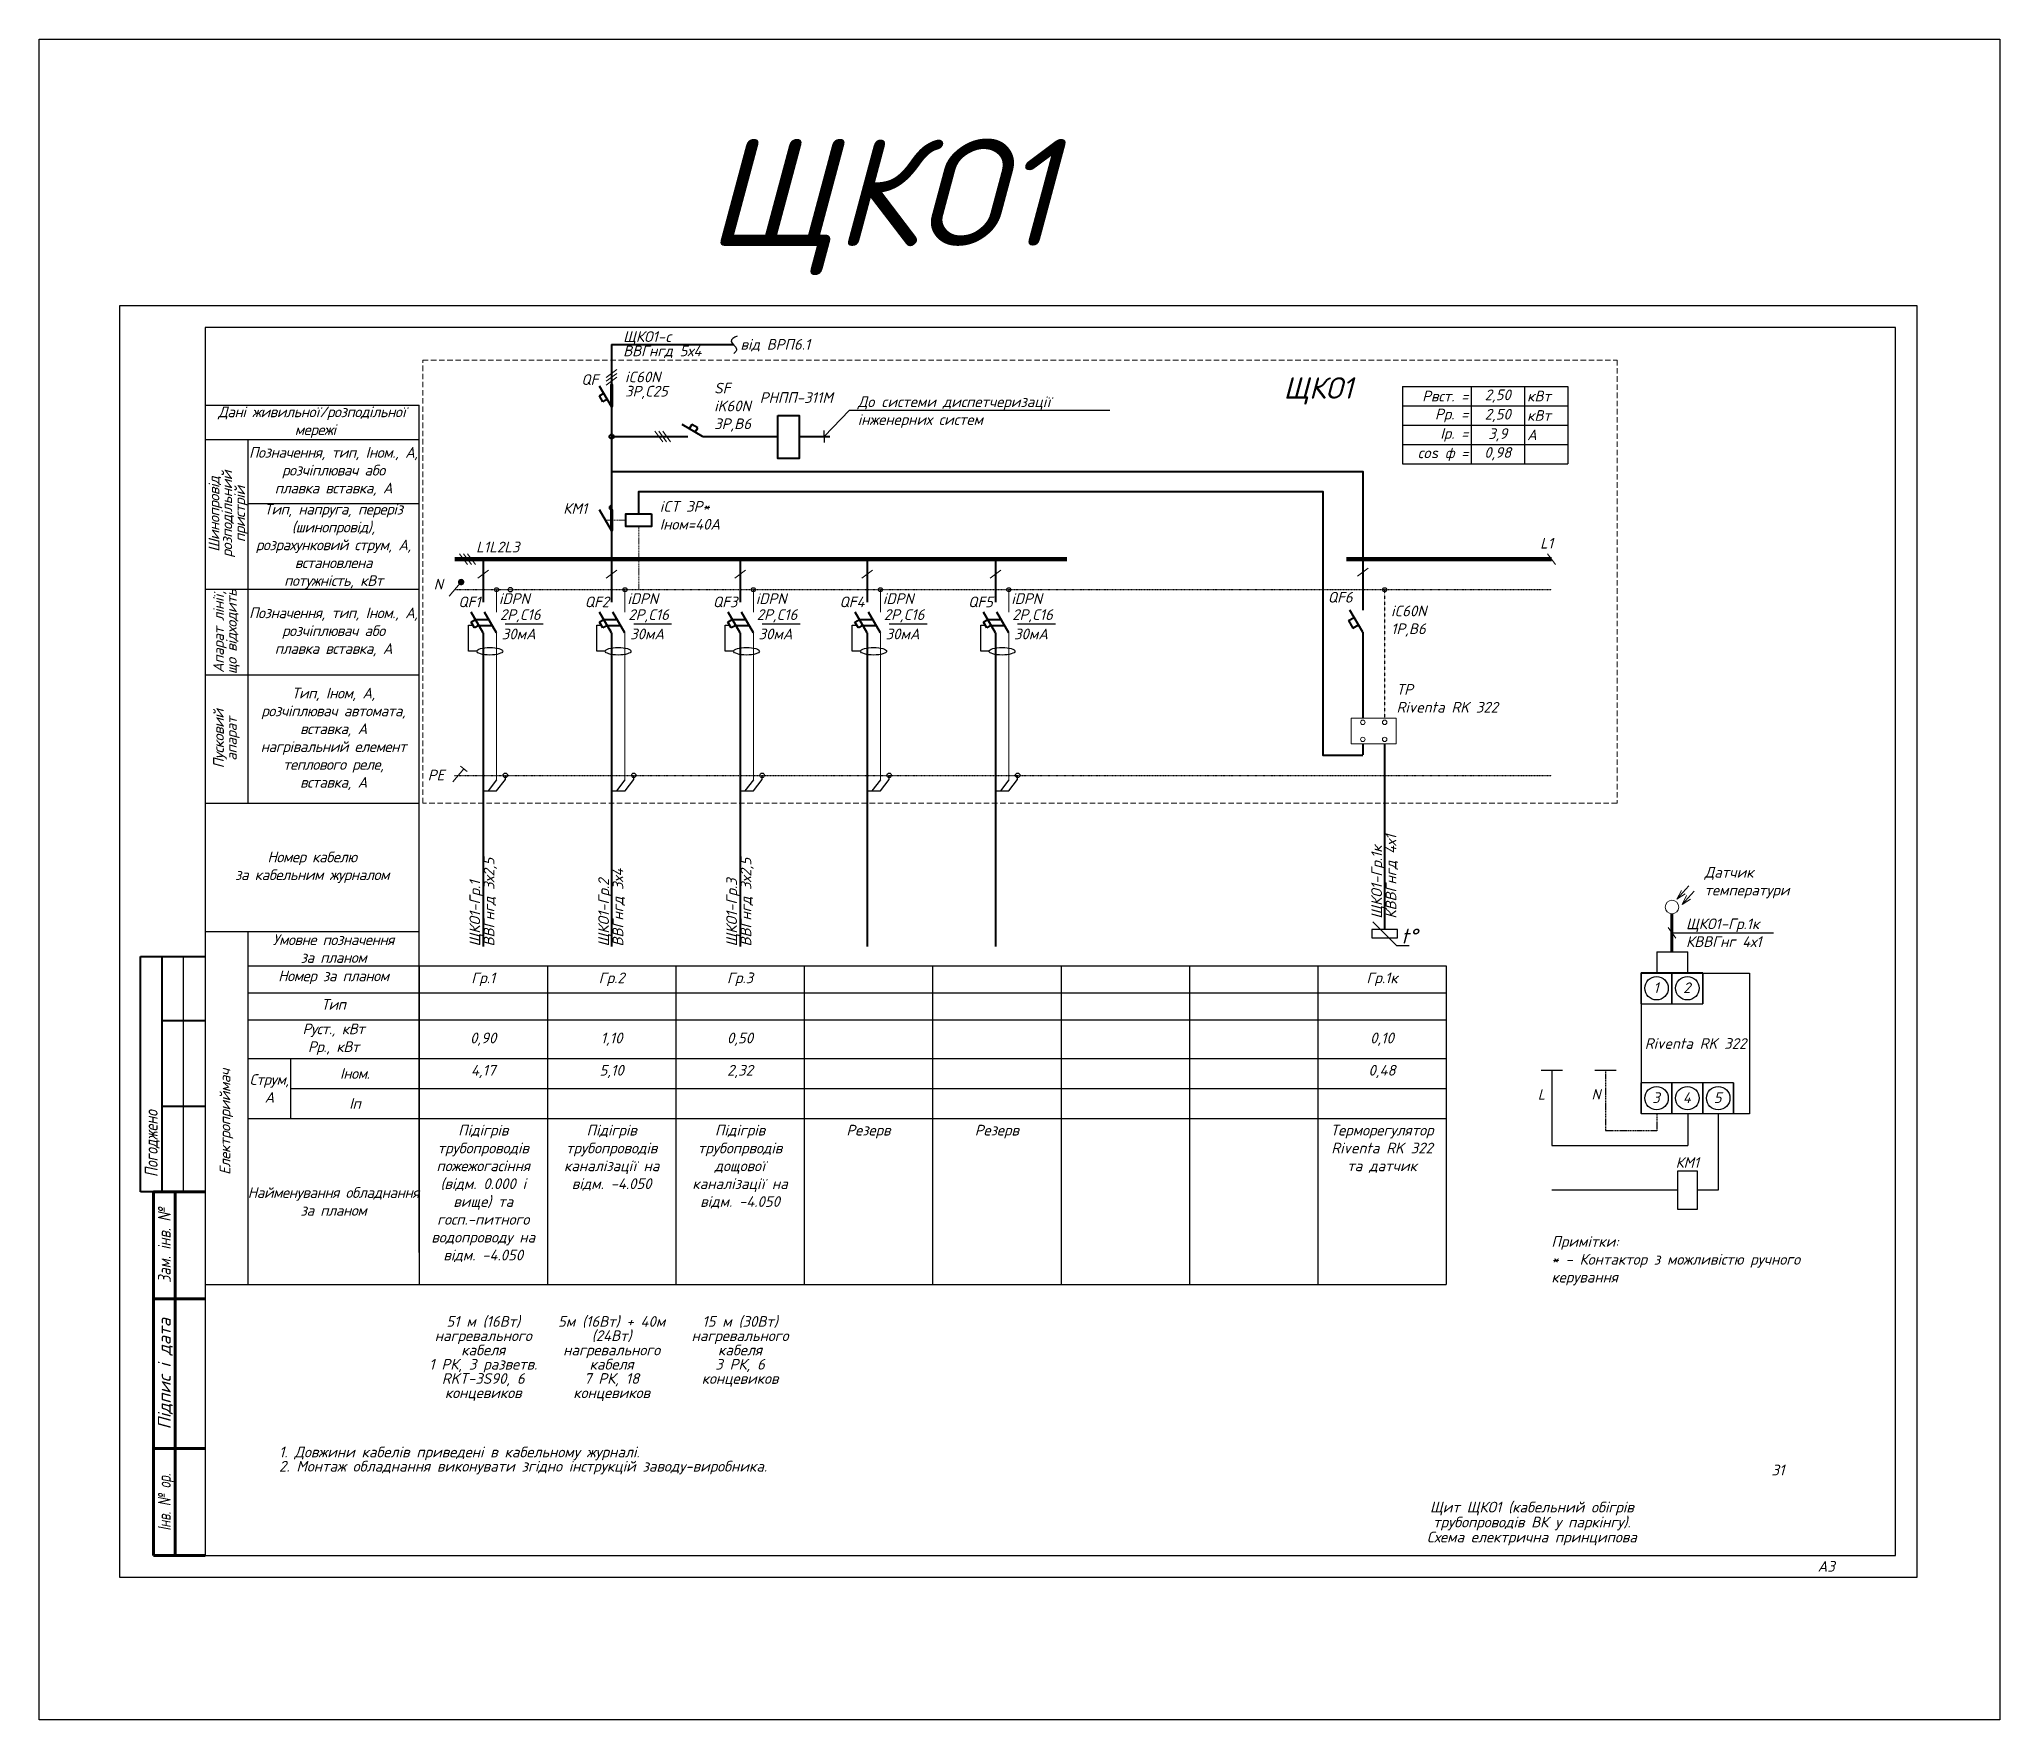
# Model space of a CAD drawing. Header units: millimetres. Extents: x -122434 to 1506205, y -201405 to 386015.
# Drawn here: x 3933 to 49740, y -201405 to -162136 of the extents above; entities that cross this region are included whole.
import ezdxf
from ezdxf import colors
from ezdxf.entities.mleader import LeaderData, LeaderLine
from ezdxf.enums import TextEntityAlignment as Align
from ezdxf.math import Vec2, Vec3

# ---------------------------------------------------------------- set-up
doc = ezdxf.new("R2010")
doc.units = ezdxf.units.MM
for name, pattern in [('DASHDOTX2', [2, 1, -0.5, 0, -0.5]), ('DASHED', [9.525, 6.35, -3.175]), ('DASHEDX2', [38.1, 25.4, -12.7])]:
    doc.linetypes.add(name, pattern=pattern)
doc.layers.get('Defpoints').update_dxf_attribs({"color": 4})
doc.layers.add('выноски', color=7, linetype='Continuous')
doc.layers.add('Схема', color=7, linetype='Continuous')
doc.layers.add('Рамка внешняя', color=4, linetype='Continuous', lineweight=30, plot=False)
doc.layers.add('ЭО-Схема', color=7, linetype='Continuous', lineweight=20)
doc.styles.add('GOST 2.304', font='isocpeui.ttf')
doc.styles.add('ICO', font='isocpeui.ttf')
doc.styles.add('ГОСТ 2.304', font='isocpeui.ttf')
doc.styles.add('СГЕНЕРИР_СТИЛЬ_7', font='isocpeui.ttf')

msp = doc.modelspace()

# ---------------------------------------------------------------- texts
at = {"color": 3, "lineweight": 40, "style": 'GOST 2.304'}
msp.add_text('ЩКО1', height=2500, dxfattribs=at).set_placement((19526, -166967, 0))
at = {"lineweight": 40, "style": 'GOST 2.304'}
for s, p in [('від ВРП6.1', (20317, -169392)), ('QF', (16597, -170215)), ('PHПП-311М', (20768, -170635)), ('QF6', (34039, -175301))]:
    msp.add_text(s, height=250, dxfattribs=at).set_placement(p)
at = {"color": 0, "lineweight": 40, "style": 'GOST 2.304'}
msp.add_text('ЩКО1', height=500, dxfattribs=at).set_placement((33005, -170536))
at = {"lineweight": 9, "style": 'GOST 2.304'}
msp.add_text('L1L2L3', height=250, dxfattribs=at).set_placement((14647, -174002), align=Align.MIDDLE_CENTER)
at = {"lineweight": 9, "style": 'ICO'}
for s, height, p in [('L1', 250, (39001, -174037)), ('N', 250, (13150, -174995)), ('PE', 250, (13011, -179455)), ('L', 243, (38947, -186912)), ('N', 243, (40201, -186912))]:
    msp.add_text(s, height=height, dxfattribs=at).set_placement(p)
at = {"style": 'GOST 2.304'}
msp.add_text('Riventa RK 322', height=250, dxfattribs=at).set_placement((42631, -185603), align=Align.MIDDLE_CENTER)
at = {"lineweight": 9, "style": 'ICO'}
msp.add_text('КМ1', height=243.1, dxfattribs=at).set_placement((42441, -188578), align=Align.BOTTOM_CENTER)
at = {"linetype": 'Continuous', "insert": (17576, -169272), "char_height": 250, "width": 4000, "attachment_point": 4, "line_spacing_factor": 0.8, "style": 'ГОСТ 2.304'}
msp.add_mtext('{\\C7;ЩКО1-c\\PВВГнгд 5х4}', dxfattribs=at)
at = {"lineweight": 15, "insert": (19703, -170164, 0), "char_height": 250, "width": 1265.99, "attachment_point": 1, "style": 'ГОСТ 2.304'}
msp.add_mtext('{\\C7;SF\\PiK60N\\P3P,B6}', dxfattribs=at)
at = {"color": 7, "linetype": 'Continuous', "char_height": 250, "width": 4000, "attachment_point": 4, "rotation": 90, "line_spacing_factor": 0.8, "style": 'ГОСТ 2.304'}
for s, insert in [('\\pt1250,3000;{\\C256;ЩКО1-Гр.1к\\P}КВВГнгд 4х1', (35368, -182686)), ('\\pt3000;{\\C256;ЩКО1-Гр.1\\PВВГнгд 3х2,5}', (14307, -183336)), ('\\pt3000;{\\C256;ЩКО1-Гр.3\\PВВГнгд 3х2,5}', (20307, -183336)), ('\\pxt12;{\\C256;ЩКО1-Гр.2\\PВВГнгд 3х4}', (17307, -183336))]:
    msp.add_mtext(s, dxfattribs=dict(at, insert=insert))
at = {"linetype": 'Continuous', "insert": (39263, -190680), "char_height": 250, "width": 6294.74, "attachment_point": 4, "style": 'ГОСТ 2.304'}
msp.add_mtext('Примітки:\\P* - Контактор з можливістю ручного керування', dxfattribs=at)
at = {"lineweight": 15, "insert": (9537, -195022), "char_height": 250, "width": 15774, "attachment_point": 1, "line_spacing_factor": 0.8, "style": 'ГОСТ 2.304'}
msp.add_mtext('{\\C7;1. Довжини кабелів приведені в кабельному журналі}.\\P{\\C7;2. Монтаж обладнання виконувати згідно інструкцій заводу-виробника.}', dxfattribs=at)
at = {"linetype": 'Continuous', "lineweight": 25, "char_height": 250, "attachment_point": 5, "line_spacing_factor": 0.84, "style": 'GOST 2.304'}
for s, insert, width in [('{\\C7;31}', (44557, -195569), 1500), ('{\\C7;Щит ЩКО1 (\\C0;кабельний обігрів трубопроводів ВК у паркінгу\\C7;).  \\PСхема електрична принципова }', (38807, -196819), 7000)]:
    msp.add_mtext(s, dxfattribs=dict(at, insert=insert, width=width))
at = {"layer": 'Defpoints', "linetype": 'Continuous', "char_height": 250, "attachment_point": 2, "line_spacing_factor": 0.8, "style": 'ГОСТ 2.304'}
for s, insert, width in [('{\\C7;51 м (16Вт) нагревального кабеля\\P1 РК, 3 разветв. RKT-3S90, 6 концевиков}', (14307, -191972), 3000), ('{\\C7;5м (16Вт) + 40м (24Вт) нагревального кабеля\\P7 РК, 18 концевиков}', (17307, -191972), 3000), ('{\\C7;15 м (30Вт) нагревального кабеля\\P3 РК, 6 концевиков}', (20307, -191972), 2474.84)]:
    msp.add_mtext(s, dxfattribs=dict(at, insert=insert, width=width))
at = {"layer": 'Схема', "linetype": 'Continuous', "insert": (17620, -170223), "char_height": 250, "width": 1300.54, "attachment_point": 4, "line_spacing_factor": 0.8, "style": 'ГОСТ 2.304'}
msp.add_mtext('iC60N\\P3P,C25', dxfattribs=at)
at = {"layer": 'Схема', "linetype": 'Continuous', "char_height": 250, "style": 'ГОСТ 2.304'}
for s, insert, width, attachment_point in [('{\\T0.95;Дані живильної/розподільної\\P мережі}', (10307, -171086), 5000, 5), ('{\\T0.95;Позначення, тип, Iном., А, розчіплювач або \\Pплавка вставка, А}', (10807, -172236), 4000, 5), ('{\\T0.95;Тип, напруга, переріз (шинопровід), розрахунковий струм, А, встановлена \\Pпотужність, кВт}', (10807, -173986), 4000, 5), ('КМ1', (16175, -173102), 787.2, 4), ('iCT 3P*\\PIном=40А', (18432, -173262), 4875.26, 4), ('{\\T0.95;Позначення, тип, Iном., А, розчіплювач або \\Pплавка вставка, А}', (10807, -175986), 4000, 5), ('iC60N\\P1P,B6', (35517, -175733), 1071.32, 4), ('ТР\\P{\\C0;Riventa RK 322}', (35645, -177537), 2679.75, 4), ('{\\T0.95;Тип, Iном, А,\\Pрозчіплювач автомата,\\Pвставка, А\\Pнагрівальний елемент теплового реле,\\Pвставка, А}', (10807, -178486), 4000, 5), ('{\\T0.95;Номер кабелю \\Pза кабельним журналом}', (10307, -181486), 5000, 5), ('Датчик температури', (42842, -181844), 2773.13, 4), ('ЩКО1-Гр.1к\\PКВВГнг 4х1', (42409, -183015), 2042.8, 4), ('{\\T0.95;Умовне позначення \\Pза планом}', (10807, -183386), 4000, 5), ('{\\T0.95;Номер за планом}', (10807, -184057), 4000, 5), ('{\\T0.95;Тип}', (10807, -184687), 4000, 5), ('{\\T0.95;Руст., кВт\\PРр., кВт}', (10807, -185503), 4000, 5), ('{\\T0.95;Струм, А}', (9307, -186653), 1000, 5), ('{\\T0.95;Iном.}', (11307, -186303), 3000, 5), ('{\\T0.95;Iп}', (11307, -187003), 3000, 5), ('{\\T0.95;Найменування обладнання за планом}', (10807, -189294), 4000, 5)]:
    msp.add_mtext(s, dxfattribs=dict(at, insert=insert, width=width, attachment_point=attachment_point))
at = {"layer": 'Схема', "linetype": 'Continuous', "char_height": 250, "attachment_point": 5, "rotation": 90, "line_spacing_factor": 0.72, "style": 'ГОСТ 2.304'}
for s, insert, width in [('{\\T0.95;Шинопровід\\Pрозподільний \\Pпристрій}', (8351, -173236), 3500), ('{\\T0.95;Апарат лінії, що відходить}', (8307, -175986), 2000), ('{\\T0.95;Пусковий \\Pапарат}', (8307, -178486), 3000), ('{\\T0.95;Електроприймач}', (8307, -187436), 8900)]:
    msp.add_mtext(s, dxfattribs=dict(at, insert=insert, width=width))

# ---------------------------------------------------------------- blocks, each defined once
blk = doc.blocks.new('*T152')
at = {"color": 0, "linetype": 'ByBlock', "lineweight": -2, "transparency": 16777216}
for p, q in [((0, 0), (24000, 0)), ((0, 0), (0, -7450)), ((3000, 0), (3000, -7450)), ((6000, 0), (6000, -7450)), ((9000, 0), (9000, -7450)), ((12000, 0), (12000, -7450)), ((15000, 0), (15000, -7450)), ((18000, 0), (18000, -7450)), ((21000, 0), (21000, -7450)), ((24000, 0), (24000, -7450)), ((0, -633), (24000, -633)), ((0, -1267), (24000, -1267)), ((0, -2167), (24000, -2167)), ((0, -2867), (24000, -2867)), ((0, -3567), (24000, -3567)), ((0, -7450), (24000, -7450))]:
    blk.add_line(p, q, dxfattribs=at)
at = {"color": 0, "transparency": 16777216, "char_height": 250, "width": 2700, "style": 'ГОСТ 2.304'}
for s, insert, attachment_point in [('Гр.1', (1500, -317), 5), ('Гр.2', (4500, -317), 5), ('Гр.3', (7500, -317), 5), ('Гр.1к', (22500, -317), 5), ('0,90', (1500, -1717), 5), ('1,10', (4500, -1717), 5), ('0,50', (7500, -1717), 5), ('0,10', (22500, -1717), 5), ('4,17', (1500, -2317), 2), ('5,10', (4500, -2317), 2), ('2,32', (7500, -2317), 2), ('0,48', (22500, -2317), 2), ('{\\C7;Підігрів трубопроводів пожежогасіння (відм. 0.000 і вище) та \\C256;госп.-питного водопроводу на відм. -4.050}', (1500, -3717), 2), ('{\\C7;Підігрів \\C256;трубопроводів каналізації на відм. -4.050}', (4500, -3717), 2), ('{\\C7;Підігрів \\C256;трубопрводів дощової каналізації на відм. -4.050}', (7500, -3717), 2), ('Резерв', (10500, -3717), 2), ('Резерв', (13500, -3717), 2), ('Терморегулятор Riventa RK 322 та датчик', (22500, -3717), 2)]:
    blk.add_mtext(s, dxfattribs=dict(at, insert=insert, attachment_point=attachment_point))
blk = doc.blocks.new('*T153')
at = {"color": 0, "lineweight": -2, "transparency": 16777216}
for p, q in [((0, 0), (3860, 0)), ((0, 0), (0, -1813)), ((1600, 0), (1600, -1813)), ((2850, 0), (2850, -1813)), ((3860, 0), (3860, -1813)), ((0, -453), (3860, -453)), ((0, -907), (3860, -907)), ((0, -1360), (3860, -1360)), ((0, -1813), (3860, -1813))]:
    blk.add_line(p, q, dxfattribs=at)
at = {"color": 0, "transparency": 16777216, "char_height": 250, "style": 'ГОСТ 2.304'}
for s, insert, width, attachment_point in [('Рвст. =', (1540, -227), 1480, 6), ('2,50', (2225, -227), 1130, 5), ('кВт', (2910, -227), 890, 4), ('Рр. =', (1540, -680), 1480, 6), ('2,50', (2225, -680), 1130, 5), ('кВт', (2910, -680), 890, 4), ('Ір. =', (1540, -1133), 1480, 6), ('3,9', (2225, -1133), 1130, 5), ('А', (2910, -1133), 890, 4), ('сos ф =', (1540, -1587), 1480, 6), ('0,98', (2225, -1420), 1130, 2)]:
    blk.add_mtext(s, dxfattribs=dict(at, insert=insert, width=width, attachment_point=attachment_point))
blk = doc.blocks.new('111111111')
for p, q in [((-3.6, -3.6), (-3.6, 3.6)), ((-3.6, 3.6), (-3.6, -3.6)), ((-3.6, -3.6), (-3.6, 3.6)), ((-3.6, 3.6), (-3.6, -3.6)), ((-3.6, 3.6), (-3.6, -3.6)), ((3.6, 3.6), (-3.6, 3.6)), ((3.6, -3.6), (3.6, 3.6)), ((3.6, 3.6), (3.6, -3.6)), ((3.6, -3.6), (3.6, 3.6)), ((3.6, 3.6), (3.6, -3.6)), ((3.6, 3.6), (3.6, -3.6)), ((-3.6, -3.6), (3.6, -3.6)), ((-3.6, -3.6), (3.6, -3.6))]:
    blk.add_line(p, q)
blk.add_circle((0, 0), 2.74)
at = {"ltscale": 100, "style": 'ГОСТ 2.304'}
for tag, p in [('КЛЕММА', (1.2, 11.06)), ('ОБОЗНАЧЕНИЕ_ВХОДА/ВЫХОДА', (-0.23, 0.19))]:
    blk.add_attdef(tag, text='', height=2.5, dxfattribs=at).set_placement(p, align=Align.MIDDLE_CENTER)
blk = doc.blocks.new('*U151')
at = {"lineweight": 40}
for p, q in [((4.94, 90), (4.94, 145)), ((4.94, 145), (19.94, 145)), ((9.94, 145), (9.94, 90)), ((9.94, 130), (19.94, 130)), ((9.94, 110), (19.94, 110)), ((19.94, 90), (4.94, 90))]:
    blk.add_line(p, q, dxfattribs=at)
at = {"lineweight": 25}
blk.add_line((14.94, 90), (14.94, 145), dxfattribs=at)
at = {"linetype": 'Continuous', "lineweight": 60}
for p, q in [((8, 5), (8, 90)), ((8, 90), (20, 90)), ((13, 5), (13, 90)), ((8, 65), (20, 65)), ((8, 30), (20, 30)), ((20, 5), (8, 5))]:
    blk.add_line(p, q, dxfattribs=at)
at = {"lineweight": 30, "ltscale": 100}
blk.add_lwpolyline([(20, 5), (415, 5), (415, 292), (20, 292)], close=True, dxfattribs=at)
at = {"layer": 'Рамка внешняя', "ltscale": 100}
blk.add_lwpolyline([(0, 0), (420, 0), (420, 297), (0, 297)], close=True, dxfattribs=at)
at = {"linetype": 'Continuous', "lineweight": 25, "style": 'СГЕНЕРИР_СТИЛЬ_7'}
for s, width, p in [('Погоджено', 0.8, (7.44, 101.27)), ('Зам. інв. №', 0.8, (10.5, 77.5)), ('Інв. № ор.', 0.7, (10.5, 17.5))]:
    blk.add_text(s, height=3, rotation=90, dxfattribs=dict(at, width=width)).set_placement(p, align=Align.MIDDLE_CENTER)
blk.add_text('Підпис і дата', height=3, rotation=90, dxfattribs=at).set_placement((10.5, 47.5), align=Align.MIDDLE_CENTER)
at = {"layer": 'Схема', "linetype": 'Continuous', "style": 'ГОСТ 2.304'}
blk.add_text('А3', height=2.5, dxfattribs=at).set_placement((396.77, 1.24))
blk = doc.blocks.new('*U159')
at = {"color": 0, "lineweight": 40}
for p, q in [((0, 0), (0, -1005)), ((0, -1720), (-280, -1240)), ((311, -1720), (31, -1240)), ((-284, -1468), (-180, -1408)), ((-204, -1607), (-284, -1468)), ((-100, -1547), (-204, -1607)), ((-181, -1409), (130, -1409)), ((-100, -1547), (210, -1547))]:
    blk.add_line(p, q, dxfattribs=at)
at = {"color": 0, "lineweight": 13}
blk.add_line((-124, -441), (124, -256), dxfattribs=at)
at = {"color": 0, "lineweight": 9}
for p, q in [((311, -711), (311, -1240)), ((311, -2461), (311, -1720)), ((311, -2941), (311, -2461)), ((311, -5151), (311, -2941))]:
    blk.add_line(p, q, dxfattribs=at)
at = {"lineweight": 40}
for p, q in [((0, -1720), (0, -2226)), ((0, -2226), (0, -2941)), ((0, -2941), (0, -4529))]:
    blk.add_line(p, q, dxfattribs=at)
blk.add_line((516, -1512), (1402, -1512))
at = {"color": 0}
blk.add_lwpolyline([(-151, -2149), (-346, -2149), (-346, -1537), (-244, -1537)], dxfattribs=at)
blk.add_circle((311, -711), 46.3, dxfattribs=at)
blk.add_ellipse((153, -2149), major_axis=(-304, 0), ratio=0.29336, dxfattribs=at)
at = {"color": 0, "lineweight": 40}
blk.add_point((-37, -1659), dxfattribs=at)
at = {"style": 'ГОСТ 2.304'}
blk.add_attdef('QF', text='', height=250, dxfattribs=at).set_placement((-61, -997), align=Align.MIDDLE_RIGHT)
at = {"lineweight": 50, "style": 'ГОСТ 2.304'}
for tag, p in [('ТYPE', (369, -1046)), ('CURRENT', (391, -1419)), ('D_CURRENT', (432, -1871))]:
    blk.add_attdef(tag, p, '', height=250, dxfattribs=at)
blk = doc.blocks.new('Датчик температури')
blk.add_lwpolyline([(-300, 100), (-300, -100), (300, -100), (300, 100)], close=True)
for points in [[(276, -276), (-276, 276)], [(276, -276), (576, -276)]]:
    blk.add_lwpolyline(points)
at = {"insert": (386, 119), "char_height": 350, "width": 21827.59, "attachment_point": 1, "style": 'GOST 2.304'}
blk.add_mtext('t%%D', dxfattribs=at)
blk = doc.blocks.new('_Oblique')
at = {"color": 0, "linetype": 'ByBlock', "lineweight": -2}
blk.add_line((-0.5, -0.5), (0.5, 0.5), dxfattribs=at)

# ---------------------------------------------------------------- hatches: boundary and pattern name
at = {"ltscale": 100, "true_color": 0xffffff}
h = msp.add_hatch(color=7, dxfattribs=at)
h.dxf.hatch_style = 1
h.paths.add_polyline_path([(17282, -170722), (17332, -170722), (17332, -170202), (17282, -170202)])
h = msp.add_hatch(color=7, dxfattribs=at)
h.dxf.hatch_style = 1
h.paths.add_polyline_path([(17282, -173615), (17332, -173615), (17332, -173135), (17282, -173135)])

# ---------------------------------------------------------------- linework, layer by layer
at = {"lineweight": 40}
for p, q in [((17307, -169272), (17307, -174287)), ((17307, -169272), (20153, -169272)), ((17307, -170722), (17027, -170242)), ((17023, -170470), (17127, -170410)), ((17103, -170609), (17023, -170470)), ((17207, -170549), (17103, -170609)), ((17307, -173615), (17027, -173135)), ((34527, -175722), (34657, -175647)), ((34527, -175722), (34627, -175895)), ((34857, -175993), (34557, -175474)), ((34627, -175895), (34757, -175820)), ((34857, -178598), (34857, -178854)), ((14307, -178816), (14307, -183336)), ((17307, -178816), (17307, -183336)), ((20307, -178816), (20307, -183336)), ((23276, -178816), (23276, -183336)), ((26276, -178816), (26276, -183336))]:
    msp.add_line(p, q, dxfattribs=at)
at = {"lineweight": 13}
for p, q in [((17182, -170038), (17431, -169853)), ((17182, -170130), (17431, -169944)), ((17182, -170221), (17431, -170036)), ((18501, -171546), (18316, -171298)), ((18593, -171546), (18408, -171298)), ((18685, -171546), (18500, -171298)), ((13941, -174411), (13756, -174163)), ((14033, -174411), (13848, -174163)), ((14125, -174411), (13939, -174163)), ((34732, -174679), (34981, -174494)), ((39359, -174411), (39174, -174163)), ((42174, -183140), (41989, -182891))]:
    msp.add_line(p, q, dxfattribs=at)
at = {"lineweight": 40, "ltscale": 100}
for p, q in [((19432, -171422), (18952, -171142)), ((19180, -171138), (19120, -171242)), ((19319, -171218), (19180, -171138)), ((19259, -171322), (19319, -171218))]:
    msp.add_line(p, q, dxfattribs=at)
at = {"linetype": 'DASHDOTX2'}
for p, q in [((13637, -174998), (39267, -174998)), ((13637, -179337), (39267, -179337))]:
    msp.add_line(p, q, dxfattribs=at)
at = {"linetype": 'DASHED', "ltscale": 0.001}
msp.add_line((35368, -174998), (35368, -177998), dxfattribs=at)
at = {"color": 0}
for p, q in [((14618, -179438), (14420, -179698)), ((14621, -179698), (14824, -179437)), ((14824, -179437), (14824, -179337)), ((17618, -179438), (17420, -179698)), ((17621, -179698), (17824, -179437)), ((17824, -179437), (17824, -179337)), ((20618, -179438), (20420, -179698)), ((20621, -179698), (20824, -179437)), ((20824, -179437), (20824, -179337)), ((23587, -179438), (23390, -179698)), ((23591, -179698), (23793, -179437)), ((23793, -179437), (23793, -179337)), ((26587, -179438), (26390, -179698)), ((26591, -179698), (26793, -179437)), ((26793, -179437), (26793, -179337)), ((14298, -179698), (14621, -179698)), ((17298, -179698), (17621, -179698)), ((20298, -179698), (20621, -179698)), ((23267, -179698), (23591, -179698)), ((26267, -179698), (26591, -179698))]:
    msp.add_line(p, q, dxfattribs=at)
at = {"linetype": 'DASHEDX2'}
msp.add_line((40530, -186224), (40530, -187647), dxfattribs=at)
at = {"ltscale": 100}
msp.add_line((39276, -187987), (42451, -187987), dxfattribs=at)
at = {"color": 3}
msp.add_lwpolyline([(3933, -162136), (49740, -162136), (49740, -201405), (3933, -201405)], close=True, dxfattribs=at)
at = {"lineweight": 40, "ltscale": 100}
msp.add_lwpolyline([(21188, -170930), (21688, -170930), (21688, -171930), (21188, -171930)], close=True, dxfattribs=at)
for points in [[(17307, -171422), (19088, -171422)], [(19432, -171422), (21188, -171422)], [(21688, -171422), (22408, -171422)]]:
    msp.add_lwpolyline(points, dxfattribs=at)
at = {"lineweight": 40}
for points in [[(17307, -172239), (34857, -172239), (34857, -175474)], [(17942, -173225), (17942, -172701), (33923, -172701), (33923, -178863), (34857, -178863)], [(34857, -175993), (34857, -177998)], [(35368, -178598), (35368, -182936)]]:
    msp.add_lwpolyline(points, dxfattribs=at)
msp.add_lwpolyline([(18242, -173225), (18242, -173525), (17642, -173525), (17642, -173225)], close=True, dxfattribs=at)
at = {"lineweight": 40, "const_width": 100}
for points in [[(13637, -174287), (27949, -174287)], [(34475, -174287), (39267, -174287)]]:
    msp.add_lwpolyline(points, dxfattribs=at)
at = {"lineweight": 20}
for points in [[(13765, -174848), (13509, -175148)], [(13854, -179186), (13597, -179486)], [(13850, -179183), (13931, -179247), (13776, -179126)]]:
    msp.add_lwpolyline(points, dxfattribs=at)
at = {"lineweight": 9, "const_width": 75}
msp.add_lwpolyline([(13754, -174820, 1), (13829, -174820, 1)], format="xyb", close=True, dxfattribs=at)
at = {"lineweight": 100}
msp.add_lwpolyline([(42081, -182572), (42081, -183459)], dxfattribs=at)
for points in [[(42081, -183015), (44451, -183015)], [(41731, -183459), (41731, -183959)], [(41731, -183459), (42451, -183459)], [(42451, -183959), (42451, -183459)], [(39026, -186224), (39526, -186224)], [(39276, -186224), (39276, -187987)], [(40280, -186224), (40780, -186224)], [(43161, -187247), (43161, -189028), (42666, -189028)], [(42216, -189028), (39276, -189028)]]:
    msp.add_lwpolyline(points)
for points in [[(41371, -183959), (43891, -183959), (43891, -187247), (41371, -187247)], [(42216, -188578), (42666, -188578), (42666, -189478), (42216, -189478)]]:
    msp.add_lwpolyline(points, close=True)
at = {"linetype": 'DASHEDX2'}
msp.add_lwpolyline([(41731, -187247), (41731, -187647), (40530, -187647)], dxfattribs=at)
at = {"ltscale": 100}
msp.add_lwpolyline([(42451, -187247), (42451, -187987)], dxfattribs=at)
at = {"lineweight": 40, "ltscale": 100}
msp.add_circle((17307, -171422), 51.8, dxfattribs=at)
at = {"color": 0}
for centre in [(14942, -174998), (14824, -179337), (17824, -179337), (20824, -179337), (23793, -179337), (26793, -179337)]:
    msp.add_circle(centre, 51.8, dxfattribs=at)
msp.add_circle((35368, -174998), 46.3)
at = {"lineweight": 40}
msp.add_arc((17307, -173083), 51.8, 90, 270, dxfattribs=at)
at = {"layer": 'Defpoints', "ltscale": 100}
for points in [[(17282, -170722), (17332, -170722), (17332, -170202), (17282, -170202)], [(17282, -173615), (17332, -173615), (17332, -173135), (17282, -173135)]]:
    msp.add_lwpolyline(points, close=True, dxfattribs=at)
at = {"layer": 'Схема'}
for p, q in [((7807, -169429), (7807, -190629)), ((7807, -170686), (12807, -170686)), ((12807, -190488), (12807, -170686)), ((7807, -171486), (12807, -171486)), ((8807, -171486), (8807, -174986)), ((8807, -172986), (12807, -172986)), ((7807, -174986), (12807, -174986)), ((8807, -174986), (8807, -176986)), ((7807, -176986), (12807, -176986)), ((8807, -176986), (8807, -179986)), ((7807, -179986), (12807, -179986)), ((7807, -182986), (12807, -182986)), ((8807, -182986), (8807, -191236)), ((8807, -183786), (12807, -183786)), ((8807, -184419), (12807, -184419)), ((8807, -185053), (12807, -185053)), ((8807, -185953), (12807, -185953)), ((9807, -185953), (9807, -187353)), ((9807, -186653), (12807, -186653)), ((8807, -187353), (12807, -187353)), ((7807, -191236), (12807, -191236))]:
    msp.add_line(p, q, dxfattribs=at)
at = {"layer": 'Схема', "linetype": 'DASHED', "lineweight": 18, "ltscale": 20}
msp.add_lwpolyline([(12896, -169632), (40797, -169632), (40797, -179986), (12896, -179986)], close=True, dxfattribs=at)
at = {"layer": 'Схема', "linetype": 'DASHED', "lineweight": 18, "ltscale": 4}
for points in [[(17167, -173375), (17642, -173375)], [(17942, -174998), (17942, -173525)]]:
    msp.add_lwpolyline(points, dxfattribs=at)
at = {"layer": 'Схема'}
msp.add_spline([(20243, -169073), (20099, -169196), (20227, -169376), (20163, -169483)], degree=3, dxfattribs=at)
at = {"layer": 'ЭО-Схема', "ltscale": 0.15}
for p, q in [((42477, -181922), (42196, -182233)), ((42196, -182233), (42300, -182024)), ((42196, -182233), (42393, -182108)), ((42597, -182045), (42316, -182356)), ((42316, -182356), (42420, -182148)), ((42316, -182356), (42513, -182232))]:
    msp.add_line(p, q, dxfattribs=at)
msp.add_lwpolyline([(34585, -177998), (35639, -177998), (35639, -178598), (34585, -178598)], close=True, dxfattribs=at)
for centre, radius in [((34857, -178098), 52.2), ((35368, -178098), 52.2), ((34857, -178497), 52.2), ((35368, -178497), 52.2), ((42081, -182414), 158)]:
    msp.add_circle(centre, radius, dxfattribs=at)

# ---------------------------------------------------------------- block references
at = {"xscale": 100, "yscale": 100, "zscale": 100}
msp.add_blockref('*U151', (5807, -198069), dxfattribs=at)
for name, p in [('*T153', (35786, -170248)), ('*T152', (12807, -183786))]:
    msp.add_blockref(name, p)
at = {"lineweight": 50}
for p, values in [((14307, -174287), {'QF': 'QF1', 'ТYPE': 'iDPN', 'CURRENT': '2P,C16', 'D_CURRENT': '30мА'}), ((17307, -174287), {'QF': 'QF2', 'ТYPE': 'iDPN', 'CURRENT': '2P,C16', 'D_CURRENT': '30мА'}), ((20307, -174287), {'QF': 'QF3', 'ТYPE': 'iDPN', 'CURRENT': '2P,C16', 'D_CURRENT': '30мА'}), ((23276, -174287), {'QF': 'QF4', 'ТYPE': 'iDPN', 'CURRENT': '2P,C16', 'D_CURRENT': '30мА'}), ((26276, -174287), {'QF': 'QF5', 'ТYPE': 'iDPN', 'CURRENT': '2P,C16', 'D_CURRENT': '30мА'})]:
    msp.add_blockref('*U159', p, dxfattribs=at).add_auto_attribs(values)
at = {"lineweight": 40, "ltscale": 50}
msp.add_blockref('Датчик температури', (35368, -183036), dxfattribs=at)
ref = msp.add_blockref('111111111', (41721, -184312), dxfattribs=dict(xscale=100, yscale=100, zscale=100))
ref.add_attrib('ОБОЗНАЧЕНИЕ_ВХОДА/ВЫХОДА', '1', dxfattribs={"ltscale": 100, "height": 250, "style": 'ГОСТ 2.304'}).set_placement((41708, -184300), align=Align.MIDDLE_CENTER)
ref = msp.add_blockref('111111111', (42441, -184312), dxfattribs=dict(xscale=100, yscale=100, zscale=100))
ref.add_attrib('ОБОЗНАЧЕНИЕ_ВХОДА/ВЫХОДА', '2', dxfattribs={"ltscale": 100, "height": 250, "style": 'ГОСТ 2.304'}).set_placement((42428, -184300), align=Align.MIDDLE_CENTER)
ref = msp.add_blockref('111111111', (41721, -186880), dxfattribs=dict(xscale=100, yscale=100, zscale=100))
ref.add_attrib('ОБОЗНАЧЕНИЕ_ВХОДА/ВЫХОДА', '3', dxfattribs={"ltscale": 100, "height": 250, "style": 'ГОСТ 2.304'}).set_placement((41708, -186868), align=Align.MIDDLE_CENTER)
ref = msp.add_blockref('111111111', (42441, -186880), dxfattribs=dict(xscale=100, yscale=100, zscale=100))
ref.add_attrib('ОБОЗНАЧЕНИЕ_ВХОДА/ВЫХОДА', '4', dxfattribs={"ltscale": 100, "height": 250, "style": 'ГОСТ 2.304'}).set_placement((42428, -186868), align=Align.MIDDLE_CENTER)
ref = msp.add_blockref('111111111', (43161, -186880), dxfattribs=dict(xscale=100, yscale=100, zscale=100))
ref.add_attrib('ОБОЗНАЧЕНИЕ_ВХОДА/ВЫХОДА', '5', dxfattribs={"ltscale": 100, "height": 250, "style": 'ГОСТ 2.304'}).set_placement((43148, -186868), align=Align.MIDDLE_CENTER)

msp.set_redraw_order([(e.dxf.handle, doc.entitydb.next_handle()) for e in msp.query("TEXT MTEXT ATTDEF DIMENSION ARC_DIMENSION")])  # texts and dimensions are drawn at this point

# ---------------------------------------------------------------- leaders
at = {"layer": 'выноски', "ltscale": 100}
ml = msp.add_multileader_mtext('Standard', dxfattribs=at)
ml.set_content('До cистеми диспетчеризації інженерних систем', color=256, style='ГОСТ 2.304')
ml.set_leader_properties()
ml.set_arrow_properties(name='OBLIQUE')
ml.build(insert=Vec2(0, 0))
ml.multileader.update_dxf_attribs({"text_left_attachment_type": 6, "text_right_attachment_type": 6, "arrow_head_size": 200})
ctx = ml.context
ctx.base_point, ctx.char_height, ctx.arrow_head_size, ctx.plane_origin = Vec3(23056, -170807), 250, 200, Vec3(29543, -171214)
ctx.left_attachment, ctx.right_attachment = 6, 6
notes = []
notes.append((ctx, [(0, (1, 1, 0), (22868, -170807), (1, 0), 188, [(0, [(22270, -171422)], 0, [])])]))
ctx.mtext.insert, ctx.mtext.width, ctx.mtext.flow_direction = Vec3(23058, -170482), 5828.98, 5
for ctx, leaders in notes:
    for number, flags, end, landing, length, lines in leaders:
        leader = LeaderData()
        leader.index, (leader.has_last_leader_line, leader.has_dogleg_vector, leader.attachment_direction) = number, flags
        leader.last_leader_point, leader.dogleg_vector, leader.dogleg_length = Vec3(end), Vec3(landing), length
        for number, points, colour, breaks in lines:
            line = LeaderLine()
            line.index, line.vertices, line.color, line.breaks = number, Vec3.list(points), colors.encode_raw_color(colour), breaks
            leader.lines.append(line)
        ctx.leaders.append(leader)

doc.saveas('drawing.dxf')
